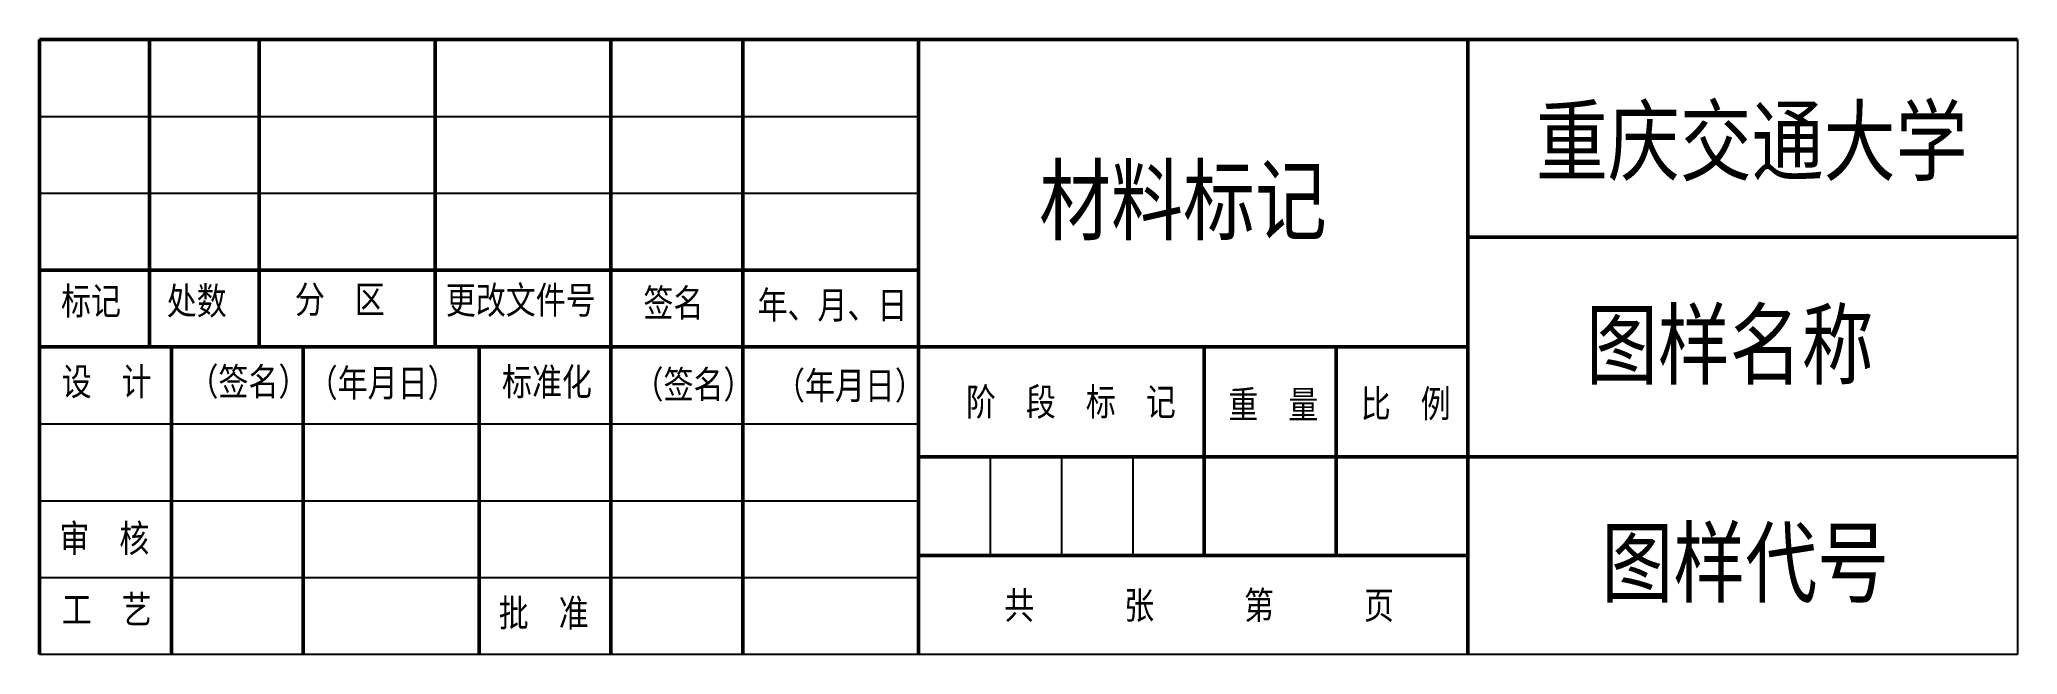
# Model space of a CAD drawing. Header units: millimetres. Extents: x 4452 to 5641, y 1905 to 2746.
# Drawn here: x 5440.9 to 5620.9, y 1924.7 to 1980.7 of the extents above; entities that cross this region are included whole.
import ezdxf

# ---------------------------------------------------------------- set-up
doc = ezdxf.new("R2010")
doc.units = ezdxf.units.MM
doc.layers.add('总内框线', color=7, linetype='Continuous', lineweight=50)
doc.styles.add('陈杰（2）', font='arial.ttf', dxfattribs={"width": 0.8})

msp = doc.modelspace()

# ---------------------------------------------------------------- texts
at = {"width": 93.0193, "attachment_point": 1, "style": '陈杰（2）'}
for s, insert, char_height in [('{\\fSimSun|b0|i0|c134|p2;重庆交通大学}', (5577.03, 1974.5), 6), ('{\\fFangSong|b0|i0|c134|p49;材料标记}', (5531.82, 1969.1), 6), ('{\\fSimSun|b0|i0|c134|p2;标记}', (5442.81, 1958.18), 2.5), ('{\\fSimSun|b0|i0|c134|p2;处数}', (5452.43, 1958.19), 2.5), ('{\\fSimSun|b0|i0|c134|p2;分\u3000区}', (5464.09, 1958.32), 2.5), ('{\\fSimSun|b0|i0|c134|p2;更改文件号}', (5477.83, 1958.26), 2.5), ('{\\fSimSun|b0|i0|c134|p2;签名}', (5495.81, 1958.01), 2.5), ('{\\fSimSun|b0|i0|c134|p2;年、月、日}', (5506.2, 1957.81), 2.5), ('{\\fFangSong|b0|i0|c134|p49;图样名称}', (5581.58, 1955.97), 6), ('{\\fSimSun|b0|i0|c134|p2;（签名）}', (5454.41, 1950.84), 2.5), ('{\\fSimSun|b0|i0|c134|p2;设\u3000计}', (5442.87, 1950.84), 2.5), ('{\\fSimSun|b0|i0|c134|p2;\u3000（年月日）}', (5462.53, 1950.72), 2.5), ('{\\fSimSun|b0|i0|c134|p2;标准化}', (5482.94, 1950.82), 2.5), ('{\\fSimSun|b0|i0|c134|p2;（签名）}', (5494.91, 1950.58), 2.5), ('{\\fSimSun|b0|i0|c134|p2;（年月日）}', (5507.78, 1950.48), 2.5), ('{\\fSimSun|b0|i0|c134|p2;阶\u3000段\u3000标\u3000记}', (5525.16, 1948.99), 2.5), ('{\\fSimSun|b0|i0|c134|p2;重\u3000量}', (5549.04, 1948.76), 2.5), ('{\\fSimSun|b0|i0|c134|p2;比\u3000例}', (5561.09, 1948.83), 2.5), ('{\\fSimSun|b0|i0|c134|p2;审\u3000核}', (5442.66, 1936.57), 2.5), ('{\\fFangSong|b0|i0|c134|p49;图样代号}', (5582.99, 1936.1), 6), ('{\\fSimSun|b0|i0|c134|p2;工\u3000艺}', (5442.87, 1930.08), 2.5), ('{\\fSimSun|b0|i0|c134|p2;批\u3000准}', (5482.64, 1929.77), 2.5), ('{\\fSimSun|b0|i0|c134|p2;共\u3000\u3000\u3000张\u3000\u3000\u3000第\u3000\u3000\u3000页}', (5528.65, 1930.47), 2.5)]:
    msp.add_mtext(s, dxfattribs=dict(at, insert=insert, char_height=char_height))

# ---------------------------------------------------------------- linework, layer by layer
for p, q in [((5620.85, 1980.74), (5620.85, 1924.74)), ((5440.85, 1973.74), (5520.85, 1973.74)), ((5440.85, 1966.74), (5520.85, 1966.74)), ((5440.85, 1945.74), (5520.85, 1945.74)), ((5527.35, 1942.74), (5527.35, 1933.74)), ((5533.85, 1942.74), (5533.85, 1933.74)), ((5540.35, 1942.74), (5540.35, 1933.74)), ((5440.85, 1938.74), (5520.85, 1938.74)), ((5440.85, 1931.74), (5520.85, 1931.74)), ((5620.85, 1924.74), (5440.85, 1924.74))]:
    msp.add_line(p, q)
at = {"layer": '总内框线'}
for p, q in [((5440.85, 1980.74), (5620.85, 1980.74)), ((5440.85, 1924.74), (5440.85, 1980.74)), ((5450.85, 1980.74), (5450.85, 1952.74)), ((5460.85, 1980.74), (5460.85, 1952.74)), ((5476.85, 1980.74), (5476.85, 1952.74)), ((5492.85, 1980.74), (5492.85, 1952.74)), ((5504.85, 1980.74), (5504.85, 1924.74)), ((5520.85, 1980.74), (5520.85, 1924.74)), ((5570.85, 1924.74), (5570.85, 1980.74)), ((5570.85, 1962.74), (5620.85, 1962.74)), ((5440.85, 1959.74), (5520.85, 1959.74)), ((5440.85, 1952.74), (5570.85, 1952.74)), ((5452.85, 1952.74), (5452.85, 1924.74)), ((5464.85, 1952.74), (5464.85, 1924.74)), ((5480.85, 1952.74), (5480.85, 1924.74)), ((5492.85, 1952.74), (5492.85, 1924.74)), ((5546.85, 1933.74), (5546.85, 1952.74)), ((5558.85, 1933.74), (5558.85, 1952.74)), ((5520.85, 1942.74), (5570.85, 1942.74)), ((5570.85, 1942.74), (5620.85, 1942.74)), ((5520.85, 1933.74), (5570.85, 1933.74))]:
    msp.add_line(p, q, dxfattribs=at)

msp.set_redraw_order([(e.dxf.handle, doc.entitydb.next_handle()) for e in msp.query("TEXT MTEXT ATTDEF DIMENSION ARC_DIMENSION")])  # texts and dimensions are drawn at this point

doc.saveas('drawing.dxf')
